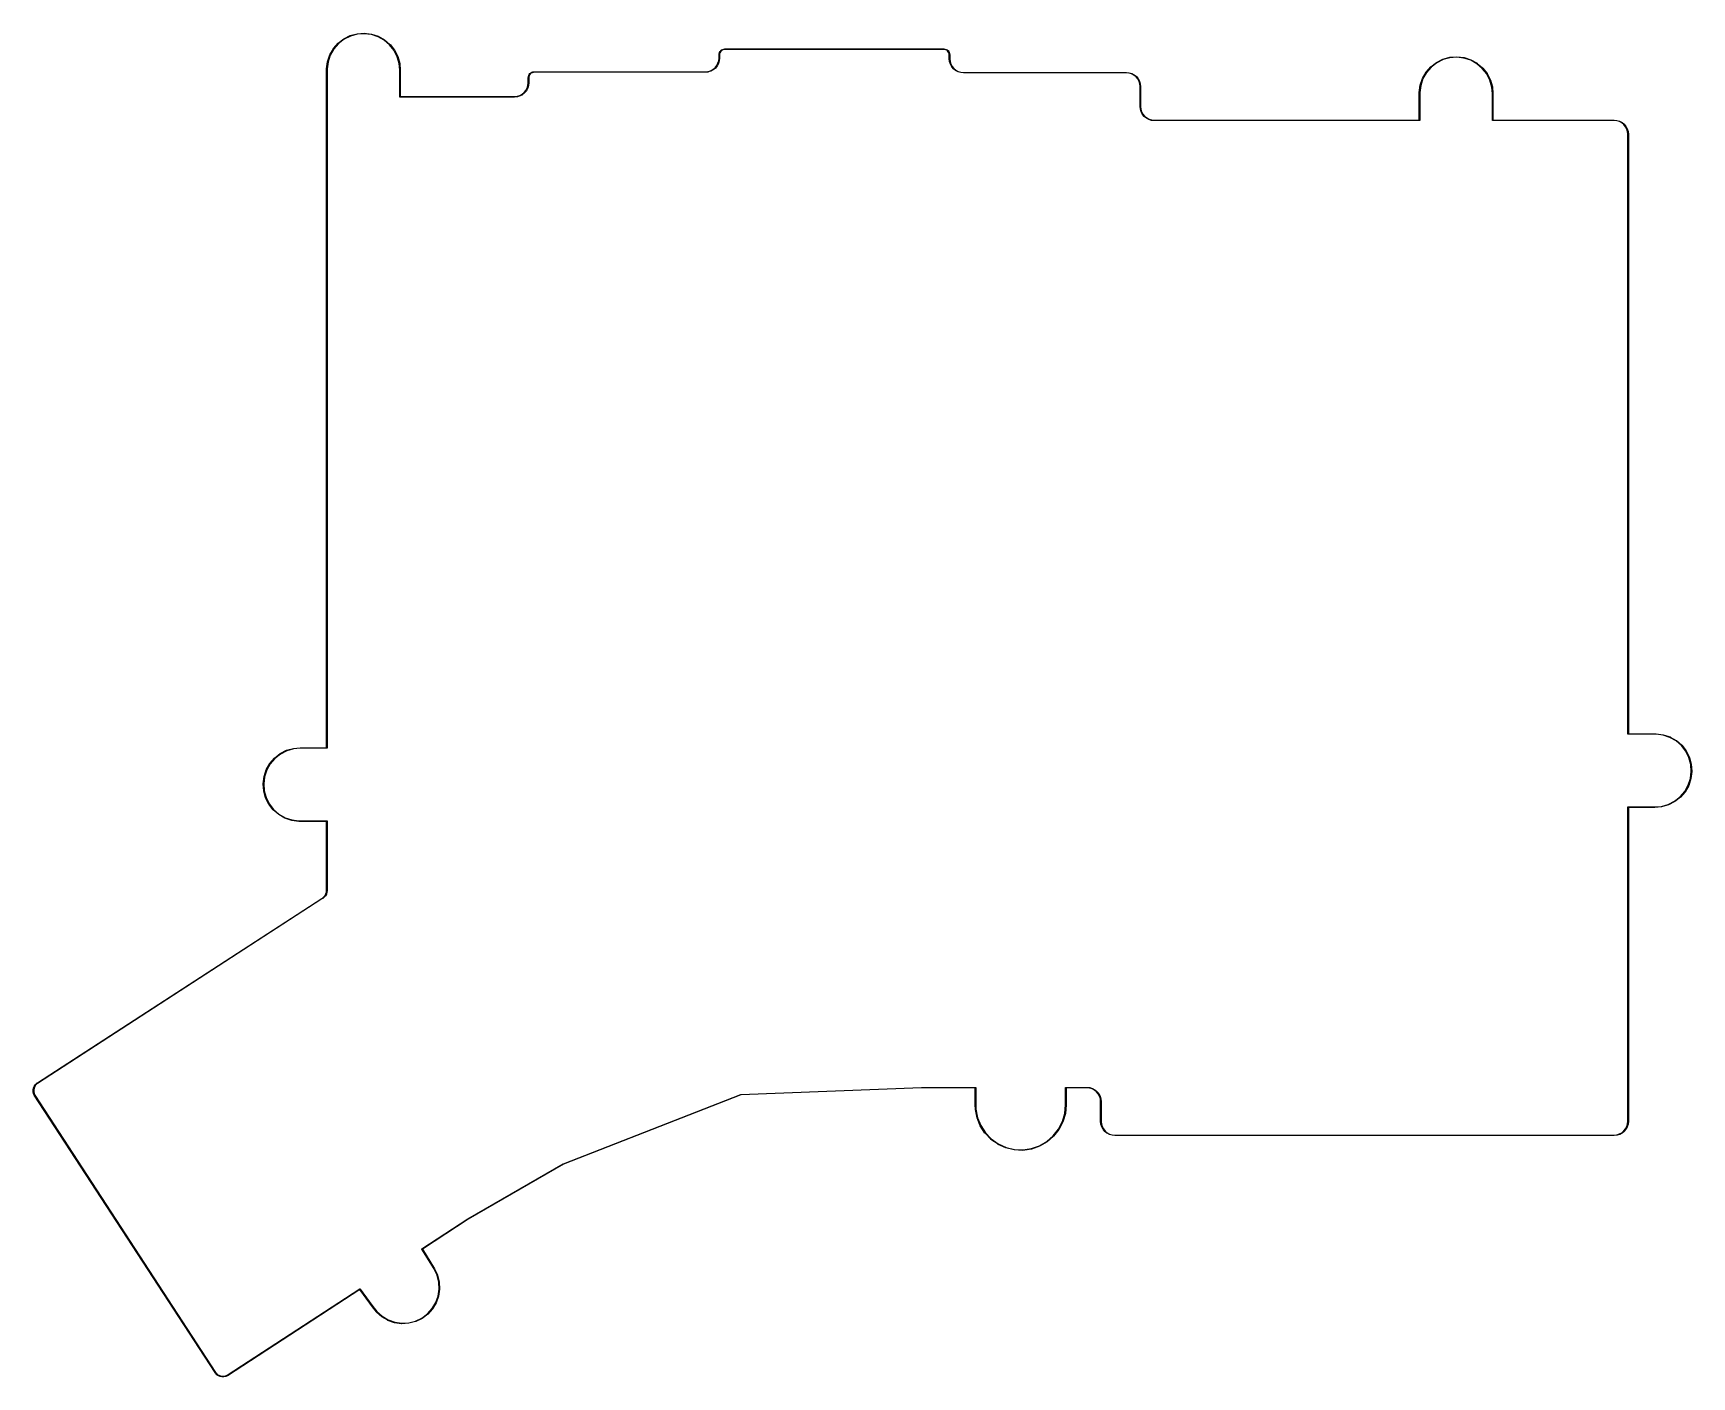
# Model space of a CAD drawing. Extents: x 83 to 248, y -185 to -51.
import ezdxf

# ---------------------------------------------------------------- set-up
doc = ezdxf.new("R2010")
doc.units = 0
doc.layers.add('BLACK', color=7, linetype='CONTINUOUS')

msp = doc.modelspace()

# ---------------------------------------------------------------- linework, layer by layer
at = {"layer": 'BLACK', "linetype": 'CONTINUOUS'}
for p, q in [((114.41, -51.4794), (115.097, -51.2896)), ((115.097, -51.2896), (115.097, -51.2895)), ((115.097, -51.2895), (115.097, -51.2895)), ((115.097, -51.2895), (115.098, -51.2895)), ((115.098, -51.2895), (115.1, -51.2891)), ((115.1, -51.2891), (115.102, -51.2887)), ((115.102, -51.2887), (115.813, -51.236)), ((115.814, -51.286), (115.108, -51.3384)), ((115.813, -51.236), (115.813, -51.236)), ((115.813, -51.236), (115.813, -51.236)), ((115.813, -51.236), (115.816, -51.236)), ((116.517, -51.3718), (115.814, -51.286)), ((115.816, -51.236), (115.818, -51.2361)), ((115.818, -51.2361), (116.526, -51.3224)), ((116.526, -51.3224), (116.526, -51.3225)), ((116.526, -51.3225), (116.528, -51.323)), ((116.528, -51.323), (116.53, -51.3235)), ((116.53, -51.3235), (117.208, -51.5456)), ((112.374, -53.4053), (112.728, -52.7864)), ((112.77, -52.8134), (112.419, -53.428)), ((112.728, -52.7861), (112.729, -52.7843)), ((112.728, -52.7864), (112.728, -52.7861)), ((112.728, -52.7864), (112.728, -52.7864)), ((112.728, -52.7864), (112.728, -52.7864)), ((112.729, -52.7843), (112.731, -52.7824)), ((112.731, -52.7824), (113.198, -52.2441)), ((113.234, -52.2787), (112.77, -52.8134)), ((113.198, -52.2438), (113.2, -52.2422)), ((113.198, -52.2441), (113.198, -52.2438)), ((113.2, -52.2422), (113.201, -52.2407)), ((113.201, -52.2407), (113.764, -51.8034)), ((113.793, -51.8444), (113.234, -52.2787)), ((113.764, -51.8034), (113.765, -51.8032)), ((113.765, -51.8032), (113.767, -51.802)), ((113.767, -51.802), (113.768, -51.8008)), ((113.768, -51.8008), (114.406, -51.4811)), ((114.426, -51.5269), (113.793, -51.8444)), ((114.406, -51.481), (114.408, -51.4802)), ((114.406, -51.4811), (114.406, -51.481)), ((114.408, -51.4802), (114.41, -51.4794)), ((115.108, -51.3384), (114.426, -51.5269)), ((117.19, -51.5924), (116.517, -51.3718)), ((117.807, -51.9395), (117.19, -51.5924)), ((117.208, -51.5456), (117.208, -51.5458)), ((117.208, -51.5458), (117.21, -51.5467)), ((117.21, -51.5467), (117.212, -51.5476)), ((117.212, -51.5476), (117.833, -51.8971)), ((118.345, -52.3998), (117.807, -51.9395)), ((117.833, -51.8971), (117.833, -51.8971)), ((117.833, -51.8971), (117.833, -51.8971)), ((117.833, -51.8971), (117.834, -51.8973)), ((117.834, -51.8973), (117.836, -51.8986)), ((117.836, -51.8986), (117.837, -51.8999)), ((117.837, -51.8999), (118.379, -52.3634)), ((118.783, -52.9558), (118.345, -52.3998)), ((118.379, -52.3634), (118.379, -52.3636)), ((118.379, -52.3636), (118.381, -52.3653)), ((118.381, -52.3653), (118.382, -52.3669)), ((118.382, -52.3669), (118.824, -52.9268)), ((119.105, -53.5864), (118.783, -52.9558)), ((118.824, -52.9268), (118.824, -52.9271)), ((118.824, -52.9271), (118.825, -52.929)), ((118.825, -52.929), (118.826, -52.9309)), ((118.826, -52.9309), (119.15, -53.5658)), ((151.333, -53.0714), (151.404, -52.985)), ((151.404, -52.9847), (151.405, -52.9832)), ((151.404, -52.985), (151.404, -52.9847)), ((151.404, -52.985), (151.404, -52.985)), ((151.404, -52.985), (151.404, -52.985)), ((151.405, -52.9832), (151.407, -52.9815)), ((151.407, -52.9815), (151.493, -52.9104)), ((151.523, -52.9505), (151.441, -53.0185)), ((151.493, -52.9102), (151.495, -52.909)), ((151.493, -52.9104), (151.493, -52.9102)), ((151.493, -52.9104), (151.493, -52.9104)), ((151.493, -52.9104), (151.493, -52.9104)), ((151.495, -52.909), (151.497, -52.9077)), ((151.497, -52.9077), (151.595, -52.8547)), ((151.617, -52.8998), (151.523, -52.9505)), ((151.595, -52.8545), (151.598, -52.8536)), ((151.595, -52.8547), (151.595, -52.8545)), ((151.595, -52.8547), (151.595, -52.8547)), ((151.595, -52.8547), (151.595, -52.8547)), ((151.598, -52.8536), (151.6, -52.8528)), ((151.6, -52.8528), (151.706, -52.8198)), ((151.719, -52.8683), (151.617, -52.8998)), ((151.706, -52.8198), (151.707, -52.8197)), ((151.707, -52.8197), (151.709, -52.8193)), ((151.709, -52.8193), (151.711, -52.8188)), ((151.711, -52.8188), (151.822, -52.8072)), ((151.826, -52.857), (151.719, -52.8683)), ((151.822, -52.8072), (151.822, -52.8071)), ((151.822, -52.8071), (151.823, -52.8071)), ((151.823, -52.8071), (151.824, -52.807)), ((151.824, -52.807), (151.827, -52.807)), ((151.829, -52.857), (151.826, -52.857)), ((151.827, -52.807), (151.827, -52.807)), ((151.827, -52.807), (173.674, -52.807)), ((173.671, -52.857), (151.829, -52.857)), ((173.779, -52.8675), (173.671, -52.857)), ((173.674, -52.807), (173.675, -52.8071)), ((173.675, -52.8071), (173.675, -52.8071)), ((173.675, -52.8071), (173.786, -52.818)), ((173.881, -52.8983), (173.779, -52.8675)), ((173.786, -52.818), (173.786, -52.818)), ((173.786, -52.818), (173.789, -52.8185)), ((173.789, -52.8185), (173.791, -52.819)), ((173.791, -52.819), (173.898, -52.8512)), ((173.975, -52.9484), (173.881, -52.8983)), ((173.898, -52.8512), (173.898, -52.8513)), ((173.898, -52.8513), (173.9, -52.8522)), ((173.9, -52.8522), (173.902, -52.853)), ((173.902, -52.853), (174, -52.9054)), ((174.057, -53.0158), (173.975, -52.9484)), ((174, -52.9054), (174.001, -52.9056)), ((174.001, -52.9056), (174.003, -52.9069)), ((174.003, -52.9069), (174.005, -52.9081)), ((174.005, -52.9081), (174.091, -52.9786)), ((174.091, -52.9786), (174.091, -52.9786)), ((174.091, -52.9786), (174.091, -52.9786)), ((174.091, -52.9786), (174.091, -52.9788)), ((174.091, -52.9788), (174.093, -52.9804)), ((174.093, -52.9804), (174.094, -52.982)), ((174.094, -52.982), (174.166, -53.068)), ((112.053, -54.7952), (112.144, -54.0903)), ((112.193, -54.0991), (112.102, -54.8021)), ((112.144, -54.09), (112.145, -54.0877)), ((112.144, -54.0903), (112.144, -54.09)), ((112.145, -54.0855), (112.372, -53.4097)), ((112.145, -54.0877), (112.145, -54.0855)), ((112.419, -53.428), (112.193, -54.0991)), ((112.372, -53.4094), (112.373, -53.4073)), ((112.372, -53.4097), (112.372, -53.4094)), ((112.373, -53.4073), (112.374, -53.4053)), ((119.298, -54.2675), (119.105, -53.5864)), ((119.15, -53.5658), (119.151, -53.5661)), ((119.151, -53.5661), (119.151, -53.5683)), ((119.151, -53.5683), (119.152, -53.5704)), ((119.152, -53.5704), (119.347, -54.2562)), ((119.356, -54.9257), (119.298, -54.2675)), ((119.347, -54.2562), (119.347, -54.2565)), ((119.347, -54.2565), (119.347, -54.2587)), ((119.347, -54.2587), (119.348, -54.2608)), ((119.348, -54.2608), (119.406, -54.9224)), ((150.833, -54.6877), (151.003, -54.4802)), ((151.043, -54.5099), (150.871, -54.7212)), ((151.003, -54.4802), (151.128, -54.2438)), ((151.044, -54.508), (151.043, -54.5099)), ((151.045, -54.5061), (151.044, -54.508)), ((151.046, -54.5058), (151.045, -54.5061)), ((151.174, -54.2651), (151.046, -54.5058)), ((151.128, -54.2438), (151.206, -53.9875)), ((151.175, -54.263), (151.174, -54.2651)), ((151.176, -54.2606), (151.175, -54.2609)), ((151.175, -54.2609), (151.175, -54.263)), ((151.254, -53.9996), (151.176, -54.2606)), ((151.206, -53.9875), (151.232, -53.7198)), ((151.232, -53.4011), (151.243, -53.2901)), ((151.232, -53.4023), (151.232, -53.4011)), ((151.232, -53.4011), (151.232, -53.4011)), ((151.232, -53.7198), (151.232, -53.4023)), ((151.243, -53.2897), (151.244, -53.2875)), ((151.243, -53.2901), (151.243, -53.2897)), ((151.244, -53.2853), (151.276, -53.1785)), ((151.244, -53.2875), (151.244, -53.2853)), ((151.255, -53.9974), (151.254, -53.9996)), ((151.282, -53.7234), (151.255, -53.9948)), ((151.255, -53.9948), (151.255, -53.9951)), ((151.255, -53.9951), (151.255, -53.9974)), ((151.276, -53.1782), (151.277, -53.176)), ((151.276, -53.1785), (151.276, -53.1782)), ((151.277, -53.176), (151.278, -53.174)), ((151.278, -53.174), (151.33, -53.0755)), ((151.293, -53.2974), (151.282, -53.4047)), ((151.282, -53.4047), (151.282, -53.7222)), ((151.282, -53.7222), (151.282, -53.7234)), ((151.282, -53.7234), (151.282, -53.7234)), ((151.323, -53.1953), (151.293, -53.2974)), ((151.373, -53.1011), (151.323, -53.1953)), ((151.33, -53.0755), (151.331, -53.0752)), ((151.331, -53.0752), (151.332, -53.0733)), ((151.332, -53.0733), (151.333, -53.0714)), ((151.441, -53.0185), (151.373, -53.1011)), ((174.125, -53.098), (174.057, -53.0158)), ((174.176, -53.1918), (174.125, -53.098)), ((174.166, -53.068), (174.166, -53.068)), ((174.166, -53.068), (174.166, -53.068)), ((174.166, -53.068), (174.166, -53.0683)), ((174.166, -53.0683), (174.167, -53.0702)), ((174.167, -53.0702), (174.168, -53.072)), ((174.168, -53.072), (174.221, -53.1701)), ((174.208, -53.2936), (174.176, -53.1918)), ((174.219, -53.4009), (174.208, -53.2936)), ((174.219, -53.4036), (174.219, -53.4009)), ((174.219, -53.7842), (174.219, -53.4036)), ((174.219, -53.7846), (174.219, -53.7842)), ((174.219, -53.7849), (174.219, -53.7846)), ((174.219, -53.7857), (174.219, -53.7849)), ((174.219, -53.7943), (174.219, -53.7857)), ((174.219, -53.7857), (174.219, -53.7857)), ((174.219, -53.7954), (174.219, -53.7943)), ((174.219, -53.7965), (174.219, -53.7954)), ((174.219, -53.7969), (174.219, -53.7965)), ((174.248, -54.068), (174.219, -53.7969)), ((174.221, -53.1701), (174.221, -53.1701)), ((174.221, -53.1701), (174.221, -53.1701)), ((174.221, -53.1701), (174.222, -53.1705)), ((174.222, -53.1705), (174.222, -53.1726)), ((174.222, -53.1726), (174.223, -53.1746)), ((174.223, -53.1746), (174.256, -53.2812)), ((174.248, -54.0702), (174.248, -54.068)), ((174.249, -54.0725), (174.248, -54.0702)), ((174.249, -54.0728), (174.249, -54.0725)), ((174.329, -54.3333), (174.249, -54.0728)), ((174.256, -53.2812), (174.256, -53.2815)), ((174.256, -53.2815), (174.257, -53.2838)), ((174.257, -53.2838), (174.257, -53.286)), ((174.257, -53.286), (174.269, -53.3969)), ((174.269, -53.3969), (174.269, -53.3972)), ((174.269, -53.3972), (174.269, -53.3983)), ((174.269, -53.3983), (174.269, -53.3994)), ((174.269, -53.3994), (174.269, -53.4022)), ((174.269, -53.4022), (174.269, -53.4023)), ((174.269, -53.4023), (174.269, -53.7844)), ((174.269, -53.7844), (174.269, -53.7929)), ((174.269, -53.7929), (174.297, -54.0604)), ((174.297, -54.0604), (174.376, -54.3161)), ((174.33, -54.3353), (174.329, -54.3333)), ((174.331, -54.3374), (174.33, -54.3353)), ((174.331, -54.3377), (174.331, -54.3374)), ((174.461, -54.5776), (174.331, -54.3377)), ((174.376, -54.3161), (174.504, -54.5516)), ((174.462, -54.5795), (174.461, -54.5776)), ((174.463, -54.5814), (174.462, -54.5795)), ((174.464, -54.5816), (174.463, -54.5814)), ((174.637, -54.7917), (174.464, -54.5816)), ((174.504, -54.5516), (174.674, -54.7579)), ((221.824, -55.1319), (222.291, -54.5936)), ((222.327, -54.6282), (221.863, -55.1629)), ((222.291, -54.5933), (222.293, -54.5917)), ((222.291, -54.5936), (222.291, -54.5933)), ((222.293, -54.5917), (222.294, -54.5902)), ((222.294, -54.5902), (222.857, -54.1529)), ((222.886, -54.1939), (222.327, -54.6282)), ((222.857, -54.1529), (222.858, -54.1527)), ((222.858, -54.1527), (222.86, -54.1515)), ((222.86, -54.1515), (222.861, -54.1503)), ((222.861, -54.1503), (223.499, -53.8306)), ((223.519, -53.8764), (222.886, -54.1939)), ((223.499, -53.8305), (223.501, -53.8297)), ((223.499, -53.8306), (223.499, -53.8305)), ((223.501, -53.8297), (223.503, -53.8289)), ((223.503, -53.8289), (224.19, -53.6391)), ((224.201, -53.6879), (223.519, -53.8764)), ((224.19, -53.6391), (224.19, -53.639)), ((224.19, -53.639), (224.19, -53.639)), ((224.19, -53.639), (224.191, -53.639)), ((224.191, -53.639), (224.193, -53.6386)), ((224.193, -53.6386), (224.195, -53.6382)), ((224.195, -53.6382), (224.906, -53.5855)), ((224.907, -53.6355), (224.201, -53.6879)), ((224.906, -53.5855), (224.909, -53.5855)), ((224.906, -53.5855), (224.906, -53.5855)), ((224.906, -53.5855), (224.906, -53.5855)), ((225.61, -53.7213), (224.907, -53.6355)), ((224.909, -53.5855), (224.911, -53.5856)), ((224.911, -53.5856), (225.619, -53.6719)), ((226.283, -53.9419), (225.61, -53.7213)), ((225.619, -53.6719), (225.619, -53.672)), ((225.619, -53.672), (225.621, -53.6725)), ((225.621, -53.6725), (225.623, -53.673)), ((225.623, -53.673), (226.301, -53.8951)), ((226.9, -54.289), (226.283, -53.9419)), ((226.301, -53.8951), (226.301, -53.8953)), ((226.301, -53.8953), (226.303, -53.8962)), ((226.303, -53.8962), (226.305, -53.8971)), ((226.305, -53.8971), (226.926, -54.2466)), ((227.438, -54.7493), (226.9, -54.289)), ((226.926, -54.2466), (226.926, -54.2466)), ((226.926, -54.2466), (226.926, -54.2466)), ((226.926, -54.2466), (226.927, -54.2468)), ((226.927, -54.2468), (226.929, -54.2481)), ((226.929, -54.2481), (226.93, -54.2494)), ((226.93, -54.2494), (227.472, -54.7129)), ((112.052, -54.7993), (112.053, -54.7956)), ((112.053, -57.5885), (112.052, -54.7993)), ((112.053, -54.7956), (112.053, -54.7952)), ((112.102, -54.8021), (112.102, -57.5957)), ((119.355, -57.5933), (119.356, -54.9257)), ((119.406, -54.9234), (119.405, -57.5695)), ((119.406, -54.9224), (119.406, -54.9225)), ((119.406, -54.9225), (119.406, -54.9234)), ((132.156, -56.464), (132.182, -56.1963)), ((132.182, -55.6871), (132.193, -55.5761)), ((132.182, -55.6883), (132.182, -55.6871)), ((132.182, -55.6871), (132.182, -55.6871)), ((132.182, -56.1963), (132.182, -55.6883)), ((132.193, -55.5757), (132.194, -55.5735)), ((132.193, -55.5761), (132.193, -55.5757)), ((132.194, -55.5713), (132.226, -55.4645)), ((132.194, -55.5735), (132.194, -55.5713)), ((132.232, -56.1999), (132.205, -56.4713)), ((132.226, -55.4642), (132.227, -55.462)), ((132.226, -55.4645), (132.226, -55.4642)), ((132.227, -55.462), (132.228, -55.46)), ((132.228, -55.46), (132.28, -55.3615)), ((132.243, -55.5834), (132.232, -55.6907)), ((132.232, -55.6907), (132.232, -56.1987)), ((132.232, -56.1987), (132.232, -56.1999)), ((132.232, -56.1999), (132.232, -56.1999)), ((132.273, -55.4813), (132.243, -55.5834)), ((132.323, -55.3871), (132.273, -55.4813)), ((132.28, -55.3615), (132.281, -55.3612)), ((132.281, -55.3612), (132.282, -55.3593)), ((132.282, -55.3593), (132.283, -55.3574)), ((132.283, -55.3574), (132.354, -55.271)), ((132.391, -55.3045), (132.323, -55.3871)), ((132.354, -55.2707), (132.355, -55.2692)), ((132.354, -55.271), (132.354, -55.2707)), ((132.354, -55.271), (132.354, -55.271)), ((132.354, -55.271), (132.354, -55.271)), ((132.355, -55.2692), (132.357, -55.2675)), ((132.357, -55.2675), (132.443, -55.1964)), ((132.473, -55.2365), (132.391, -55.3045)), ((132.443, -55.1962), (132.445, -55.195)), ((132.443, -55.1964), (132.443, -55.1962)), ((132.443, -55.1964), (132.443, -55.1964)), ((132.443, -55.1964), (132.443, -55.1964)), ((132.445, -55.195), (132.447, -55.1937)), ((132.447, -55.1937), (132.545, -55.1407)), ((132.567, -55.1858), (132.473, -55.2365)), ((132.545, -55.1405), (132.548, -55.1396)), ((132.545, -55.1407), (132.545, -55.1405)), ((132.545, -55.1407), (132.545, -55.1407)), ((132.545, -55.1407), (132.545, -55.1407)), ((132.548, -55.1396), (132.55, -55.1388)), ((132.55, -55.1388), (132.656, -55.1058)), ((132.669, -55.1543), (132.567, -55.1858)), ((132.656, -55.1058), (132.657, -55.1057)), ((132.657, -55.1057), (132.659, -55.1053)), ((132.659, -55.1053), (132.661, -55.1048)), ((132.661, -55.1048), (132.772, -55.0932)), ((132.776, -55.143), (132.669, -55.1543)), ((132.772, -55.0932), (132.772, -55.0931)), ((132.772, -55.0931), (132.773, -55.0931)), ((132.773, -55.0931), (132.774, -55.093)), ((132.774, -55.093), (132.777, -55.093)), ((132.779, -55.143), (132.776, -55.143)), ((132.777, -55.093), (132.777, -55.093)), ((132.777, -55.093), (149.86, -55.093)), ((149.861, -55.143), (132.779, -55.143)), ((149.86, -55.093), (149.868, -55.093)), ((149.87, -55.143), (149.861, -55.143)), ((149.861, -55.143), (149.861, -55.143)), ((149.868, -55.093), (150.136, -55.0649)), ((149.871, -55.1429), (149.87, -55.143)), ((149.872, -55.1429), (149.871, -55.1429)), ((150.144, -55.1143), (149.872, -55.1428)), ((149.872, -55.1428), (149.872, -55.1429)), ((150.136, -55.0649), (150.392, -54.9857)), ((150.146, -55.1139), (150.144, -55.1143)), ((150.148, -55.1135), (150.146, -55.1139)), ((150.409, -55.0327), (150.148, -55.1133)), ((150.148, -55.1133), (150.148, -55.1135)), ((150.392, -54.9857), (150.627, -54.8583)), ((150.411, -55.0319), (150.409, -55.0327)), ((150.413, -55.031), (150.411, -55.0319)), ((150.653, -54.9012), (150.413, -55.0308)), ((150.413, -55.0308), (150.413, -55.031)), ((150.627, -54.8583), (150.833, -54.6877)), ((150.655, -54.8999), (150.653, -54.9012)), ((150.657, -54.8986), (150.655, -54.8999)), ((150.867, -54.7246), (150.657, -54.8984)), ((150.657, -54.8984), (150.657, -54.8986)), ((150.869, -54.7231), (150.867, -54.7246)), ((150.87, -54.7214), (150.869, -54.7231)), ((150.871, -54.7212), (150.87, -54.7214)), ((174.639, -54.7933), (174.637, -54.7917)), ((174.641, -54.7949), (174.639, -54.7933)), ((174.641, -54.7951), (174.641, -54.7949)), ((174.852, -54.9675), (174.641, -54.7951)), ((174.674, -54.7579), (174.882, -54.9272)), ((174.854, -54.9687), (174.852, -54.9675)), ((174.856, -54.97), (174.854, -54.9687)), ((174.856, -54.9702), (174.856, -54.97)), ((175.097, -55.0982), (174.856, -54.9702)), ((174.882, -54.9272), (175.118, -55.0529)), ((175.099, -55.099), (175.097, -55.0982)), ((175.101, -55.0999), (175.099, -55.099)), ((175.101, -55.1), (175.101, -55.0999)), ((175.362, -55.1788), (175.101, -55.1)), ((175.118, -55.0529), (175.375, -55.1303)), ((175.365, -55.1793), (175.362, -55.1788)), ((175.367, -55.1797), (175.365, -55.1793)), ((175.367, -55.1798), (175.367, -55.1797)), ((175.639, -55.2064), (175.367, -55.1798)), ((175.375, -55.1303), (175.642, -55.1565)), ((175.64, -55.2065), (175.639, -55.2064)), ((175.639, -55.2064), (175.639, -55.2064)), ((191.896, -55.2065), (175.64, -55.2065)), ((175.642, -55.1565), (191.898, -55.1565)), ((192.163, -55.2327), (191.896, -55.2065)), ((191.898, -55.1565), (191.899, -55.1566)), ((191.899, -55.1566), (191.899, -55.1566)), ((191.899, -55.1566), (192.171, -55.1832)), ((192.42, -55.3101), (192.163, -55.2327)), ((192.171, -55.1832), (192.171, -55.1833)), ((192.171, -55.1833), (192.173, -55.1837)), ((192.173, -55.1837), (192.176, -55.1842)), ((192.176, -55.1842), (192.437, -55.263)), ((192.656, -55.4358), (192.42, -55.3101)), ((192.437, -55.263), (192.437, -55.2631)), ((192.437, -55.2631), (192.439, -55.264)), ((192.439, -55.264), (192.441, -55.2648)), ((192.441, -55.2648), (192.682, -55.3928)), ((192.864, -55.6051), (192.656, -55.4358)), ((192.682, -55.3928), (192.682, -55.393)), ((192.682, -55.393), (192.684, -55.3943)), ((192.684, -55.3943), (192.686, -55.3955)), ((192.686, -55.3955), (192.897, -55.5679)), ((193.034, -55.8114), (192.864, -55.6051)), ((192.897, -55.5679), (192.897, -55.5679)), ((192.897, -55.5679), (192.897, -55.5679)), ((192.897, -55.5679), (192.897, -55.5681)), ((192.897, -55.5681), (192.899, -55.5697)), ((192.899, -55.5697), (192.901, -55.5713)), ((192.901, -55.5713), (193.074, -55.7814)), ((193.162, -56.0469), (193.034, -55.8114)), ((193.074, -55.7814), (193.075, -55.7816)), ((193.075, -55.7816), (193.076, -55.7836)), ((193.076, -55.7836), (193.077, -55.7854)), ((193.077, -55.7854), (193.207, -56.0252)), ((193.241, -56.3026), (193.162, -56.0469)), ((193.207, -56.0252), (193.207, -56.0252)), ((193.207, -56.0252), (193.207, -56.0253)), ((193.207, -56.0253), (193.207, -56.0256)), ((193.207, -56.0256), (193.208, -56.0277)), ((193.208, -56.0277), (193.209, -56.0297)), ((193.209, -56.0297), (193.289, -56.2902)), ((193.269, -56.5701), (193.241, -56.3026)), ((193.289, -56.2902), (193.289, -56.2905)), ((193.289, -56.2905), (193.29, -56.2928)), ((193.29, -56.2928), (193.29, -56.295)), ((193.29, -56.295), (193.319, -56.5661)), ((221.238, -56.435), (221.465, -55.7592)), ((221.512, -55.7775), (221.286, -56.4486)), ((221.465, -55.7589), (221.466, -55.7568)), ((221.465, -55.7592), (221.465, -55.7589)), ((221.466, -55.7568), (221.467, -55.7548)), ((221.467, -55.7548), (221.821, -55.1359)), ((221.863, -55.1629), (221.512, -55.7775)), ((221.821, -55.1356), (221.822, -55.1338)), ((221.821, -55.1359), (221.821, -55.1356)), ((221.821, -55.1359), (221.821, -55.1359)), ((221.821, -55.1359), (221.821, -55.1359)), ((221.822, -55.1338), (221.824, -55.1319)), ((227.876, -55.3053), (227.438, -54.7493)), ((227.472, -54.7129), (227.472, -54.7131)), ((227.472, -54.7131), (227.474, -54.7148)), ((227.474, -54.7148), (227.475, -54.7164)), ((227.475, -54.7164), (227.917, -55.2763)), ((228.198, -55.9359), (227.876, -55.3053)), ((227.917, -55.2763), (227.917, -55.2766)), ((227.917, -55.2766), (227.918, -55.2785)), ((227.918, -55.2785), (227.919, -55.2804)), ((227.919, -55.2804), (228.243, -55.9153)), ((228.391, -56.617), (228.198, -55.9359)), ((228.243, -55.9153), (228.244, -55.9156)), ((228.244, -55.9156), (228.244, -55.9178)), ((228.244, -55.9178), (228.245, -55.9199)), ((228.245, -55.9199), (228.44, -56.6057)), ((112.052, -57.5896), (112.053, -57.5885)), ((112.052, -57.5933), (112.052, -57.5896)), ((112.053, -122.593), (112.052, -57.5933)), ((112.102, -57.5957), (112.102, -57.5994)), ((112.102, -57.5994), (112.102, -57.6005)), ((112.102, -57.6005), (112.102, -122.617)), ((119.355, -57.5945), (119.355, -57.5933)), ((119.355, -57.5994), (119.355, -57.5945)), ((119.357, -57.6041), (119.355, -57.5994)), ((119.358, -57.6072), (119.357, -57.6041)), ((119.359, -57.6084), (119.358, -57.6072)), ((119.359, -57.6085), (119.359, -57.6084)), ((119.362, -57.6117), (119.359, -57.6085)), ((119.359, -57.6085), (119.359, -57.6085)), ((119.362, -57.6121), (119.362, -57.6117)), ((119.362, -57.6123), (119.362, -57.6121)), ((119.366, -57.6154), (119.362, -57.6123)), ((119.37, -57.6175), (119.366, -57.6154)), ((119.37, -57.6177), (119.37, -57.6175)), ((119.374, -57.6187), (119.37, -57.6177)), ((119.37, -57.6177), (119.37, -57.6177)), ((119.37, -57.6177), (119.37, -57.6177)), ((119.375, -57.6191), (119.374, -57.6187)), ((119.379, -57.6195), (119.375, -57.6191)), ((119.375, -57.6191), (119.375, -57.6191)), ((119.375, -57.6191), (119.375, -57.6191)), ((119.38, -57.6196), (119.379, -57.6195)), ((119.379, -57.6195), (119.379, -57.6195)), ((119.381, -57.6195), (119.38, -57.6196)), ((130.811, -57.6195), (119.381, -57.6195)), ((119.405, -57.5695), (130.81, -57.5695)), ((130.81, -57.5695), (130.818, -57.5695)), ((130.82, -57.6195), (130.811, -57.6195)), ((130.811, -57.6195), (130.811, -57.6195)), ((130.818, -57.5695), (131.086, -57.5414)), ((130.821, -57.6194), (130.82, -57.6195)), ((130.822, -57.6194), (130.821, -57.6194)), ((131.094, -57.5908), (130.822, -57.6193)), ((130.822, -57.6193), (130.822, -57.6194)), ((131.086, -57.5414), (131.342, -57.4622)), ((131.096, -57.5904), (131.094, -57.5908)), ((131.098, -57.5899), (131.096, -57.5904)), ((131.359, -57.5092), (131.098, -57.5898)), ((131.098, -57.5898), (131.098, -57.5899)), ((131.342, -57.4622), (131.577, -57.3348)), ((131.361, -57.5084), (131.359, -57.5092)), ((131.363, -57.5075), (131.361, -57.5084)), ((131.603, -57.3777), (131.363, -57.5073)), ((131.363, -57.5073), (131.363, -57.5075)), ((131.577, -57.3348), (131.783, -57.1642)), ((131.605, -57.3764), (131.603, -57.3777)), ((131.607, -57.3751), (131.605, -57.3764)), ((131.817, -57.2011), (131.607, -57.3749)), ((131.607, -57.3749), (131.607, -57.3751)), ((131.783, -57.1642), (131.953, -56.9567)), ((131.819, -57.1996), (131.817, -57.2011)), ((131.82, -57.1979), (131.819, -57.1996)), ((131.821, -57.1977), (131.82, -57.1979)), ((131.993, -56.9864), (131.821, -57.1977)), ((131.953, -56.9567), (132.078, -56.7203)), ((131.994, -56.9845), (131.993, -56.9864)), ((131.995, -56.9826), (131.994, -56.9845)), ((131.996, -56.9823), (131.995, -56.9826)), ((132.124, -56.7416), (131.996, -56.9823)), ((132.078, -56.7203), (132.156, -56.464)), ((132.125, -56.7395), (132.124, -56.7416)), ((132.126, -56.7371), (132.125, -56.7374)), ((132.125, -56.7374), (132.125, -56.7395)), ((132.204, -56.4761), (132.126, -56.7371)), ((132.205, -56.4739), (132.204, -56.4761)), ((132.205, -56.4713), (132.205, -56.4716)), ((132.205, -56.4716), (132.205, -56.4739)), ((193.269, -56.5786), (193.269, -56.5701)), ((193.269, -58.5467), (193.269, -56.5786)), ((193.319, -56.5661), (193.319, -56.5665)), ((193.319, -56.5665), (193.319, -56.5676)), ((193.319, -56.5676), (193.319, -56.5687)), ((193.319, -56.5687), (193.319, -56.5772)), ((193.319, -56.5772), (193.319, -56.5773)), ((193.319, -56.5773), (193.319, -58.5469)), ((221.145, -57.1488), (221.146, -57.1451)), ((221.146, -59.919), (221.145, -57.1488)), ((221.146, -57.1447), (221.237, -56.4398)), ((221.146, -57.1451), (221.146, -57.1447)), ((221.286, -56.4486), (221.195, -57.1516)), ((221.195, -57.1516), (221.195, -59.9428)), ((221.237, -56.4395), (221.238, -56.4372)), ((221.237, -56.4398), (221.237, -56.4395)), ((221.238, -56.4372), (221.238, -56.435)), ((228.449, -57.2752), (228.391, -56.617)), ((228.44, -56.6057), (228.44, -56.606)), ((228.44, -56.606), (228.44, -56.6082)), ((228.44, -56.6082), (228.441, -56.6103)), ((228.441, -56.6103), (228.499, -57.2719)), ((228.448, -59.9428), (228.449, -57.2752)), ((228.499, -57.2729), (228.498, -59.919)), ((228.499, -57.2719), (228.499, -57.272)), ((228.499, -57.272), (228.499, -57.2729)), ((193.269, -58.5471), (193.269, -58.5467)), ((193.269, -58.5474), (193.269, -58.5471)), ((193.269, -58.5482), (193.269, -58.5474)), ((193.269, -58.5568), (193.269, -58.5482)), ((193.269, -58.5482), (193.269, -58.5482)), ((193.269, -58.5579), (193.269, -58.5568)), ((193.269, -58.559), (193.269, -58.5579)), ((193.269, -58.5594), (193.269, -58.559)), ((193.298, -58.8305), (193.269, -58.5594)), ((193.298, -58.8327), (193.298, -58.8305)), ((193.299, -58.835), (193.298, -58.8327)), ((193.299, -58.8353), (193.299, -58.835)), ((193.379, -59.0958), (193.299, -58.8353)), ((193.319, -58.5469), (193.319, -58.5554)), ((193.319, -58.5554), (193.347, -58.8229)), ((193.347, -58.8229), (193.426, -59.0786)), ((193.38, -59.0978), (193.379, -59.0958)), ((193.381, -59.0999), (193.38, -59.0978)), ((193.381, -59.1002), (193.381, -59.0999)), ((193.511, -59.3401), (193.381, -59.1002)), ((193.426, -59.0786), (193.554, -59.3141)), ((193.512, -59.342), (193.511, -59.3401)), ((193.513, -59.3439), (193.512, -59.342)), ((193.514, -59.3441), (193.513, -59.3439)), ((193.687, -59.5542), (193.514, -59.3441)), ((193.554, -59.3141), (193.724, -59.5204)), ((193.689, -59.5558), (193.687, -59.5542)), ((193.691, -59.5574), (193.689, -59.5558)), ((193.691, -59.5576), (193.691, -59.5574)), ((193.902, -59.73), (193.691, -59.5576)), ((193.724, -59.5204), (193.932, -59.6897)), ((193.904, -59.7312), (193.902, -59.73)), ((193.906, -59.7325), (193.904, -59.7312)), ((193.906, -59.7327), (193.906, -59.7325)), ((194.147, -59.8607), (193.906, -59.7327)), ((193.932, -59.6897), (194.168, -59.8154)), ((194.149, -59.8615), (194.147, -59.8607)), ((194.151, -59.8624), (194.149, -59.8615)), ((194.151, -59.8625), (194.151, -59.8624)), ((194.412, -59.9413), (194.151, -59.8625)), ((194.168, -59.8154), (194.425, -59.8928)), ((194.415, -59.9418), (194.412, -59.9413)), ((194.417, -59.9422), (194.415, -59.9418)), ((194.417, -59.9423), (194.417, -59.9422)), ((194.689, -59.9689), (194.417, -59.9423)), ((194.425, -59.8928), (194.692, -59.919)), ((194.69, -59.969), (194.689, -59.9689)), ((194.689, -59.9689), (194.689, -59.9689)), ((221.169, -59.969), (194.69, -59.969)), ((194.692, -59.919), (221.146, -59.919)), ((221.171, -59.9691), (221.169, -59.969)), ((221.173, -59.9688), (221.171, -59.9691)), ((221.175, -59.9686), (221.173, -59.9688)), ((221.18, -59.9672), (221.175, -59.9686)), ((221.184, -59.9649), (221.18, -59.9672)), ((221.188, -59.9618), (221.184, -59.9649)), ((221.191, -59.958), (221.188, -59.9618)), ((221.194, -59.9536), (221.191, -59.958)), ((221.195, -59.9489), (221.194, -59.9536)), ((221.195, -59.9428), (221.196, -59.944)), ((221.196, -59.944), (221.195, -59.9489)), ((228.448, -59.944), (228.448, -59.9428)), ((228.448, -59.9489), (228.448, -59.944)), ((228.45, -59.9536), (228.448, -59.9489)), ((228.451, -59.9567), (228.45, -59.9536)), ((228.452, -59.9579), (228.451, -59.9567)), ((228.452, -59.958), (228.452, -59.9579)), ((228.455, -59.9618), (228.452, -59.958)), ((228.452, -59.958), (228.452, -59.958)), ((228.459, -59.9649), (228.455, -59.9618)), ((228.463, -59.967), (228.459, -59.9649)), ((228.463, -59.9672), (228.463, -59.967)), ((228.467, -59.9682), (228.463, -59.9672)), ((228.463, -59.9672), (228.463, -59.9672)), ((228.463, -59.9672), (228.463, -59.9672)), ((228.468, -59.9686), (228.467, -59.9682)), ((228.472, -59.969), (228.468, -59.9686)), ((228.468, -59.9686), (228.468, -59.9686)), ((228.468, -59.9686), (228.468, -59.9686)), ((228.473, -59.9691), (228.472, -59.969)), ((228.472, -59.969), (228.472, -59.969)), ((228.474, -59.969), (228.473, -59.9691)), ((240.6, -59.969), (228.474, -59.969)), ((228.498, -59.919), (240.603, -59.919)), ((240.868, -59.9952), (240.6, -59.969)), ((240.603, -59.919), (240.604, -59.9191)), ((240.604, -59.9191), (240.604, -59.9191)), ((240.604, -59.9191), (240.875, -59.9457)), ((241.124, -60.0726), (240.868, -59.9952)), ((240.875, -59.9457), (240.876, -59.9458)), ((240.876, -59.9458), (240.878, -59.9462)), ((240.878, -59.9462), (240.88, -59.9467)), ((240.88, -59.9467), (241.141, -60.0255)), ((241.361, -60.1983), (241.124, -60.0726)), ((241.141, -60.0255), (241.141, -60.0256)), ((241.141, -60.0256), (241.144, -60.0265)), ((241.144, -60.0265), (241.146, -60.0273)), ((241.146, -60.0273), (241.386, -60.1553)), ((241.568, -60.3676), (241.361, -60.1983)), ((241.386, -60.1553), (241.387, -60.1555)), ((241.387, -60.1555), (241.388, -60.1568)), ((241.388, -60.1568), (241.39, -60.158)), ((241.39, -60.158), (241.602, -60.3304)), ((241.739, -60.5739), (241.568, -60.3676)), ((241.602, -60.3304), (241.602, -60.3304)), ((241.602, -60.3304), (241.602, -60.3304)), ((241.602, -60.3304), (241.602, -60.3306)), ((241.602, -60.3306), (241.604, -60.3322)), ((241.604, -60.3322), (241.605, -60.3338)), ((241.605, -60.3338), (241.779, -60.5439)), ((241.866, -60.8094), (241.739, -60.5739)), ((241.779, -60.5439), (241.779, -60.5441)), ((241.779, -60.5441), (241.78, -60.5461)), ((241.78, -60.5461), (241.782, -60.5479)), ((241.782, -60.5479), (241.911, -60.7877)), ((241.945, -61.0651), (241.866, -60.8094)), ((241.911, -60.7877), (241.911, -60.7877)), ((241.911, -60.7877), (241.911, -60.7878)), ((241.911, -60.7878), (241.911, -60.7881)), ((241.911, -60.7881), (241.912, -60.7902)), ((241.912, -60.7902), (241.913, -60.7922)), ((241.913, -60.7922), (241.994, -61.0527)), ((241.973, -61.3326), (241.945, -61.0651)), ((241.994, -61.0527), (241.994, -61.053)), ((241.994, -61.053), (241.994, -61.0553)), ((241.994, -61.0553), (241.995, -61.0575)), ((241.995, -61.0575), (242.023, -61.3286)), ((241.974, -61.3411), (241.973, -61.3326)), ((241.974, -121.22), (241.974, -61.3411)), ((241.974, -61.3411), (241.974, -61.3411)), ((242.023, -61.3286), (242.023, -61.329)), ((242.023, -61.329), (242.023, -61.3301)), ((242.023, -61.3301), (242.023, -61.3312)), ((242.023, -61.3312), (242.023, -61.3397)), ((242.023, -61.3397), (242.023, -61.3398)), ((242.023, -61.3398), (242.023, -121.197)), ((241.973, -121.221), (241.974, -121.22)), ((241.974, -121.226), (241.973, -121.221)), ((241.975, -121.231), (241.974, -121.226)), ((241.978, -121.235), (241.975, -121.231)), ((241.979, -121.237), (241.978, -121.235)), ((241.981, -121.239), (241.979, -121.237)), ((241.985, -121.242), (241.981, -121.239)), ((241.989, -121.245), (241.985, -121.242)), ((241.994, -121.246), (241.989, -121.245)), ((241.998, -121.247), (241.994, -121.246)), ((242, -121.246), (241.998, -121.247)), ((244.791, -121.246), (242, -121.246)), ((242.023, -121.197), (244.794, -121.197)), ((245.494, -121.337), (244.791, -121.246)), ((244.794, -121.197), (244.797, -121.197)), ((244.797, -121.197), (244.798, -121.197)), ((244.798, -121.197), (245.503, -121.288)), ((246.165, -121.563), (245.494, -121.337)), ((245.503, -121.288), (245.503, -121.288)), ((245.503, -121.288), (245.505, -121.289)), ((245.505, -121.289), (245.507, -121.289)), ((245.507, -121.289), (246.183, -121.516)), ((246.78, -121.914), (246.165, -121.563)), ((246.183, -121.516), (246.184, -121.516)), ((246.184, -121.516), (246.186, -121.517)), ((246.186, -121.517), (246.188, -121.518)), ((246.188, -121.518), (246.807, -121.872)), ((247.314, -122.378), (246.78, -121.914)), ((246.807, -121.872), (246.807, -121.872)), ((246.807, -121.872), (246.807, -121.872)), ((246.807, -121.872), (246.807, -121.872)), ((246.807, -121.872), (246.809, -121.873)), ((246.809, -121.873), (246.811, -121.875)), ((246.811, -121.875), (247.349, -122.342)), ((247.749, -122.937), (247.314, -122.378)), ((247.349, -122.342), (247.349, -122.342)), ((247.349, -122.342), (247.351, -122.344)), ((247.351, -122.344), (247.352, -122.345)), ((247.352, -122.345), (247.79, -122.908)), ((106.031, -124.786), (106.38, -124.165)), ((106.422, -124.192), (106.075, -124.809)), ((106.38, -124.165), (106.382, -124.163)), ((106.38, -124.165), (106.38, -124.165)), ((106.382, -124.163), (106.383, -124.161)), ((106.383, -124.161), (106.846, -123.619)), ((106.883, -123.654), (106.422, -124.192)), ((106.846, -123.619), (106.847, -123.619)), ((106.847, -123.619), (106.848, -123.618)), ((106.848, -123.618), (106.85, -123.616)), ((106.85, -123.616), (107.41, -123.175)), ((107.439, -123.216), (106.883, -123.654)), ((107.41, -123.175), (107.412, -123.173)), ((107.41, -123.175), (107.41, -123.175)), ((107.412, -123.173), (107.414, -123.172)), ((107.414, -123.172), (108.049, -122.848)), ((108.069, -122.894), (107.439, -123.216)), ((108.049, -122.848), (108.051, -122.847)), ((108.049, -122.848), (108.049, -122.848)), ((108.051, -122.847), (108.053, -122.846)), ((108.053, -122.846), (108.739, -122.652)), ((108.751, -122.7), (108.069, -122.894)), ((108.739, -122.652), (108.742, -122.651)), ((108.739, -122.652), (108.739, -122.652)), ((108.742, -122.651), (108.744, -122.651)), ((108.744, -122.651), (109.405, -122.593)), ((109.409, -122.643), (108.751, -122.7)), ((109.405, -122.593), (109.405, -122.593)), ((109.405, -122.593), (109.406, -122.593)), ((109.406, -122.593), (112.053, -122.593)), ((112.076, -122.643), (109.409, -122.643)), ((112.078, -122.644), (112.076, -122.643)), ((112.079, -122.643), (112.078, -122.644)), ((112.082, -122.643), (112.079, -122.643)), ((112.079, -122.643), (112.079, -122.643)), ((112.085, -122.642), (112.082, -122.643)), ((112.082, -122.643), (112.082, -122.643)), ((112.082, -122.643), (112.082, -122.643)), ((112.087, -122.642), (112.085, -122.642)), ((112.088, -122.641), (112.087, -122.642)), ((112.087, -122.642), (112.087, -122.642)), ((112.087, -122.642), (112.087, -122.642)), ((112.091, -122.639), (112.088, -122.641)), ((112.093, -122.638), (112.091, -122.639)), ((112.091, -122.639), (112.091, -122.639)), ((112.091, -122.639), (112.091, -122.639)), ((112.095, -122.636), (112.093, -122.638)), ((112.097, -122.634), (112.095, -122.636)), ((112.095, -122.636), (112.095, -122.636)), ((112.095, -122.636), (112.095, -122.636)), ((112.098, -122.632), (112.097, -122.634)), ((112.1, -122.63), (112.098, -122.632)), ((112.098, -122.632), (112.098, -122.632)), ((112.098, -122.632), (112.098, -122.632)), ((112.101, -122.628), (112.1, -122.63)), ((112.102, -122.623), (112.101, -122.628)), ((112.101, -122.628), (112.101, -122.628)), ((112.101, -122.628), (112.101, -122.628)), ((112.102, -122.617), (112.103, -122.619)), ((112.103, -122.619), (112.102, -122.62)), ((112.102, -122.62), (112.102, -122.62)), ((112.102, -122.62), (112.102, -122.623)), ((248.066, -123.57), (247.749, -122.937)), ((247.79, -122.908), (247.79, -122.909)), ((247.79, -122.909), (247.791, -122.911)), ((247.791, -122.911), (247.792, -122.912)), ((247.792, -122.912), (248.112, -123.55)), ((248.255, -124.252), (248.066, -123.57)), ((248.112, -123.55), (248.112, -123.55)), ((248.112, -123.55), (248.113, -123.552)), ((248.113, -123.552), (248.114, -123.554)), ((248.114, -123.554), (248.303, -124.241)), ((105.719, -126.181), (105.805, -125.473)), ((105.855, -125.481), (105.769, -126.184)), ((105.805, -125.473), (105.806, -125.47)), ((105.805, -125.473), (105.805, -125.473)), ((105.806, -125.468), (106.029, -124.791)), ((105.806, -125.47), (105.806, -125.468)), ((106.075, -124.809), (105.855, -125.481)), ((106.029, -124.79), (106.03, -124.788)), ((106.029, -124.791), (106.029, -124.79)), ((106.03, -124.788), (106.031, -124.786)), ((248.001, -126.334), (248.221, -125.661)), ((248.27, -125.674), (248.047, -126.352)), ((248.221, -125.661), (248.307, -124.958)), ((248.307, -124.958), (248.255, -124.252)), ((248.271, -125.67), (248.27, -125.672)), ((248.27, -125.672), (248.27, -125.674)), ((248.357, -124.962), (248.271, -125.67)), ((248.271, -125.67), (248.271, -125.67)), ((248.303, -124.241), (248.303, -124.241)), ((248.303, -124.241), (248.303, -124.241)), ((248.303, -124.241), (248.304, -124.242)), ((248.304, -124.242), (248.304, -124.244)), ((248.304, -124.244), (248.304, -124.246)), ((248.304, -124.246), (248.357, -124.957)), ((248.357, -124.957), (248.357, -124.957)), ((248.357, -124.957), (248.357, -124.96)), ((248.357, -124.96), (248.357, -124.962)), ((105.719, -126.183), (105.719, -126.181)), ((105.719, -126.185), (105.719, -126.183)), ((105.772, -126.896), (105.719, -126.185)), ((105.719, -126.185), (105.719, -126.185)), ((105.719, -126.185), (105.719, -126.185)), ((105.719, -126.185), (105.719, -126.185)), ((105.769, -126.184), (105.821, -126.89)), ((105.772, -126.899), (105.772, -126.896)), ((105.772, -126.901), (105.772, -126.899)), ((105.773, -126.901), (105.772, -126.901)), ((105.962, -127.588), (105.773, -126.901)), ((105.821, -126.89), (106.01, -127.573)), ((246.637, -127.927), (247.193, -127.489)), ((247.193, -127.489), (247.654, -126.951)), ((247.693, -126.981), (247.23, -127.523)), ((247.654, -126.951), (248.001, -126.334)), ((247.694, -126.98), (247.693, -126.981)), ((247.696, -126.978), (247.694, -126.98)), ((248.045, -126.356), (247.696, -126.977)), ((247.696, -126.977), (247.696, -126.978)), ((248.046, -126.354), (248.045, -126.356)), ((248.047, -126.352), (248.046, -126.354)), ((248.047, -126.352), (248.047, -126.352)), ((105.963, -127.59), (105.962, -127.588)), ((105.964, -127.593), (105.963, -127.59)), ((106.284, -128.23), (105.964, -127.593)), ((105.964, -127.593), (105.964, -127.593)), ((105.964, -127.593), (105.964, -127.593)), ((105.964, -127.593), (105.964, -127.593)), ((106.01, -127.573), (106.327, -128.205)), ((106.285, -128.232), (106.284, -128.23)), ((106.286, -128.234), (106.285, -128.232)), ((106.724, -128.797), (106.286, -128.234)), ((106.286, -128.234), (106.286, -128.234)), ((106.286, -128.234), (106.286, -128.234)), ((106.286, -128.234), (106.286, -128.234)), ((106.327, -128.205), (106.762, -128.764)), ((106.725, -128.799), (106.724, -128.797)), ((106.727, -128.8), (106.725, -128.799)), ((106.727, -128.801), (106.727, -128.8)), ((107.265, -129.268), (106.727, -128.801)), ((106.727, -128.801), (106.727, -128.801)), ((106.727, -128.801), (106.727, -128.801)), ((106.762, -128.764), (107.296, -129.229)), ((241.973, -128.524), (241.974, -128.522)), ((241.974, -128.525), (241.973, -128.524)), ((241.974, -128.519), (241.975, -128.517)), ((241.974, -128.522), (241.974, -128.519)), ((241.974, -128.519), (241.974, -128.519)), ((241.974, -128.519), (241.974, -128.519)), ((241.974, -159.892), (241.974, -128.525)), ((241.975, -128.514), (241.976, -128.513)), ((241.975, -128.517), (241.975, -128.514)), ((241.975, -128.514), (241.975, -128.514)), ((241.975, -128.514), (241.975, -128.514)), ((241.976, -128.513), (241.978, -128.51)), ((241.978, -128.51), (241.979, -128.509)), ((241.978, -128.51), (241.978, -128.51)), ((241.978, -128.51), (241.978, -128.51)), ((241.979, -128.509), (241.981, -128.506)), ((241.981, -128.506), (241.985, -128.503)), ((241.985, -128.503), (241.986, -128.502)), ((241.985, -128.503), (241.985, -128.503)), ((241.985, -128.503), (241.985, -128.503)), ((241.986, -128.502), (241.989, -128.501)), ((241.989, -128.501), (241.994, -128.499)), ((241.989, -128.501), (241.989, -128.501)), ((241.989, -128.501), (241.989, -128.501)), ((241.989, -128.501), (241.989, -128.501)), ((241.994, -128.499), (241.998, -128.499)), ((241.998, -128.499), (242, -128.499)), ((242, -128.499), (244.667, -128.5)), ((244.67, -128.55), (242.023, -128.549)), ((242.023, -128.549), (242.023, -159.894)), ((244.667, -128.5), (245.325, -128.442)), ((244.671, -128.55), (244.67, -128.55)), ((245.332, -128.492), (244.671, -128.55)), ((244.671, -128.55), (244.671, -128.55)), ((245.325, -128.442), (246.007, -128.249)), ((245.334, -128.491), (245.332, -128.492)), ((245.337, -128.491), (245.334, -128.491)), ((246.023, -128.296), (245.337, -128.491)), ((245.337, -128.491), (245.337, -128.491)), ((246.007, -128.249), (246.637, -127.927)), ((246.025, -128.295), (246.023, -128.296)), ((246.027, -128.295), (246.025, -128.295)), ((246.662, -127.97), (246.027, -128.294)), ((246.027, -128.294), (246.027, -128.294)), ((246.027, -128.294), (246.027, -128.294)), ((246.027, -128.294), (246.027, -128.295)), ((246.664, -127.969), (246.662, -127.97)), ((246.666, -127.968), (246.664, -127.969)), ((247.226, -127.526), (246.666, -127.968)), ((246.666, -127.968), (246.666, -127.968)), ((247.228, -127.525), (247.226, -127.526)), ((247.229, -127.523), (247.228, -127.525)), ((247.23, -127.523), (247.229, -127.523)), ((107.267, -129.269), (107.265, -129.268)), ((107.269, -129.271), (107.267, -129.269)), ((107.888, -129.625), (107.269, -129.271)), ((107.269, -129.271), (107.269, -129.271)), ((107.269, -129.271), (107.269, -129.271)), ((107.269, -129.271), (107.269, -129.271)), ((107.296, -129.229), (107.911, -129.58)), ((107.89, -129.625), (107.888, -129.625)), ((107.892, -129.626), (107.89, -129.625)), ((107.893, -129.627), (107.892, -129.626)), ((108.569, -129.853), (107.893, -129.627)), ((107.911, -129.58), (108.582, -129.805)), ((108.571, -129.854), (108.569, -129.853)), ((108.573, -129.854), (108.571, -129.854)), ((108.573, -129.855), (108.573, -129.854)), ((109.278, -129.946), (108.573, -129.855)), ((108.573, -129.855), (108.573, -129.855)), ((108.582, -129.805), (109.285, -129.896)), ((109.279, -129.946), (109.278, -129.946)), ((109.282, -129.946), (109.279, -129.946)), ((112.052, -129.946), (109.282, -129.946)), ((109.285, -129.896), (112.076, -129.896)), ((112.053, -136.828), (112.052, -129.946)), ((112.076, -129.896), (112.078, -129.896)), ((112.078, -129.896), (112.079, -129.896)), ((112.079, -129.896), (112.079, -129.896)), ((112.079, -129.896), (112.082, -129.896)), ((112.082, -129.896), (112.087, -129.898)), ((112.087, -129.898), (112.091, -129.9)), ((112.091, -129.9), (112.095, -129.903)), ((112.095, -129.903), (112.098, -129.907)), ((112.098, -129.907), (112.101, -129.911)), ((112.101, -129.911), (112.102, -129.916)), ((112.102, -129.916), (112.103, -129.921)), ((112.103, -129.921), (112.102, -129.922)), ((112.102, -129.922), (112.102, -136.831)), ((111.783, -137.483), (111.897, -137.343)), ((111.938, -137.372), (111.82, -137.516)), ((111.897, -137.343), (111.982, -137.183)), ((111.939, -137.37), (111.938, -137.372)), ((111.94, -137.368), (111.939, -137.37)), ((112.028, -137.204), (111.94, -137.368)), ((111.94, -137.368), (111.94, -137.368)), ((111.982, -137.183), (112.035, -137.009)), ((112.029, -137.202), (112.028, -137.204)), ((112.03, -137.2), (112.029, -137.2)), ((112.029, -137.2), (112.029, -137.202)), ((112.083, -137.022), (112.03, -137.2)), ((112.035, -137.009), (112.053, -136.828)), ((112.084, -137.019), (112.083, -137.022)), ((112.102, -136.832), (112.084, -137.017)), ((112.084, -137.017), (112.084, -137.017)), ((112.084, -137.017), (112.084, -137.019)), ((112.102, -136.831), (112.102, -136.832)), ((112.102, -136.832), (112.102, -136.832)), ((83.1704, -156.063), (111.564, -137.646)), ((111.59, -137.689), (83.1993, -156.104)), ((111.564, -137.646), (111.643, -137.599)), ((111.564, -137.646), (111.564, -137.646)), ((111.671, -137.64), (111.59, -137.689)), ((111.643, -137.599), (111.783, -137.483)), ((111.672, -137.639), (111.671, -137.64)), ((111.673, -137.638), (111.672, -137.639)), ((111.674, -137.638), (111.673, -137.638)), ((111.817, -137.52), (111.674, -137.638)), ((111.818, -137.518), (111.817, -137.52)), ((111.82, -137.517), (111.818, -137.518)), ((111.82, -137.516), (111.82, -137.517)), ((82.7545, -156.938), (82.7546, -156.759)), ((82.7547, -156.941), (82.7545, -156.938)), ((82.7546, -156.758), (82.7548, -156.756)), ((82.7546, -156.759), (82.7546, -156.758)), ((82.7549, -156.943), (82.7547, -156.941)), ((82.7548, -156.756), (82.7551, -156.754)), ((82.755, -156.943), (82.7549, -156.943)), ((82.7898, -157.119), (82.755, -156.943)), ((82.7551, -156.754), (82.79, -156.578)), ((82.7905, -157.122), (82.7898, -157.119)), ((82.79, -156.578), (82.7901, -156.577)), ((82.7901, -156.577), (82.7908, -156.575)), ((82.7911, -157.124), (82.7905, -157.122)), ((82.7908, -156.575), (82.7914, -156.573)), ((82.7912, -157.124), (82.7911, -157.124)), ((82.8591, -157.289), (82.7912, -157.124)), ((82.7914, -156.573), (82.8599, -156.407)), ((82.8046, -156.761), (82.8045, -156.936)), ((82.8045, -156.936), (82.8384, -157.107)), ((82.8386, -156.59), (82.8046, -156.761)), ((82.8384, -157.107), (82.905, -157.269)), ((82.9052, -156.428), (82.8386, -156.59)), ((82.8594, -157.29), (82.8591, -157.289)), ((82.8611, -157.293), (82.8594, -157.29)), ((82.8599, -156.407), (82.8601, -156.407)), ((82.8601, -156.407), (82.8612, -156.405)), ((100.916, -184.993), (82.8611, -157.293)), ((82.8612, -156.405), (82.8622, -156.403)), ((82.8622, -156.403), (82.9617, -156.253)), ((82.905, -157.269), (100.956, -184.964)), ((83.002, -156.283), (82.9052, -156.428)), ((82.9617, -156.253), (82.9619, -156.253)), ((82.9619, -156.253), (82.9633, -156.251)), ((82.9633, -156.251), (82.9648, -156.249)), ((82.9648, -156.249), (83.0914, -156.122)), ((83.1255, -156.158), (83.002, -156.283)), ((83.0914, -156.122), (83.0916, -156.122)), ((83.0916, -156.122), (83.0929, -156.121)), ((83.0929, -156.121), (83.0942, -156.119)), ((83.0942, -156.119), (83.1698, -156.063)), ((83.1993, -156.104), (83.1255, -156.158)), ((83.1698, -156.063), (83.1704, -156.063)), ((135.692, -164.124), (153.405, -157.203)), ((153.421, -157.251), (135.71, -164.17)), ((153.405, -157.203), (153.405, -157.203)), ((153.405, -157.203), (153.407, -157.203)), ((153.407, -157.203), (153.408, -157.202)), ((153.408, -157.202), (153.409, -157.202)), ((153.409, -157.202), (153.41, -157.202)), ((153.41, -157.202), (153.411, -157.201)), ((153.411, -157.201), (153.412, -157.201)), ((153.412, -157.201), (153.413, -157.201)), ((153.413, -157.201), (153.414, -157.201)), ((153.414, -157.201), (153.415, -157.201)), ((153.415, -157.201), (153.417, -157.201)), ((153.417, -157.201), (171.448, -156.503)), ((153.417, -157.201), (153.417, -157.201)), ((171.451, -156.552), (153.421, -157.251)), ((171.448, -156.503), (171.449, -156.502)), ((171.449, -156.502), (171.45, -156.502)), ((171.45, -156.502), (171.45, -156.502)), ((171.45, -156.502), (171.451, -156.502)), ((171.451, -156.502), (176.834, -156.502)), ((176.81, -156.552), (171.451, -156.552)), ((176.81, -158.258), (176.81, -156.552)), ((176.834, -156.502), (176.835, -156.502)), ((176.835, -156.502), (176.836, -156.502)), ((176.836, -156.502), (176.84, -156.503)), ((176.84, -156.503), (176.844, -156.504)), ((176.844, -156.504), (176.849, -156.507)), ((176.849, -156.507), (176.853, -156.51)), ((176.853, -156.51), (176.856, -156.514)), ((176.856, -156.514), (176.858, -156.518)), ((176.858, -156.518), (176.859, -156.523)), ((176.859, -156.523), (176.86, -156.528)), ((176.86, -156.528), (176.86, -156.529)), ((176.86, -156.529), (176.86, -158.256)), ((185.84, -156.528), (185.841, -156.523)), ((185.84, -156.529), (185.84, -156.528)), ((185.84, -158.256), (185.84, -156.529)), ((185.841, -156.523), (185.842, -156.518)), ((185.842, -156.518), (185.844, -156.514)), ((185.844, -156.514), (185.847, -156.51)), ((185.847, -156.51), (185.851, -156.507)), ((185.851, -156.507), (185.856, -156.504)), ((185.856, -156.504), (185.86, -156.503)), ((185.86, -156.503), (185.864, -156.502)), ((185.864, -156.502), (185.864, -156.502)), ((185.864, -156.502), (185.865, -156.502)), ((185.865, -156.502), (185.866, -156.502)), ((185.866, -156.502), (187.961, -156.502)), ((187.959, -156.552), (185.89, -156.552)), ((185.89, -156.552), (185.89, -158.258)), ((188.226, -156.579), (187.959, -156.552)), ((187.961, -156.502), (187.962, -156.503)), ((187.962, -156.503), (187.962, -156.503)), ((187.962, -156.503), (188.234, -156.529)), ((188.483, -156.656), (188.226, -156.579)), ((188.234, -156.529), (188.234, -156.529)), ((188.234, -156.529), (188.236, -156.53)), ((188.236, -156.53), (188.239, -156.53)), ((188.239, -156.53), (188.5, -156.609)), ((188.719, -156.782), (188.483, -156.656)), ((188.5, -156.609), (188.5, -156.609)), ((188.5, -156.609), (188.502, -156.61)), ((188.502, -156.61), (188.504, -156.611)), ((188.504, -156.611), (188.745, -156.739)), ((188.927, -156.951), (188.719, -156.782)), ((188.745, -156.739), (188.745, -156.739)), ((188.745, -156.739), (188.747, -156.74)), ((188.747, -156.74), (188.749, -156.742)), ((188.749, -156.742), (188.96, -156.914)), ((189.097, -157.157), (188.927, -156.951)), ((188.96, -156.914), (188.96, -156.914)), ((188.96, -156.914), (188.96, -156.914)), ((188.96, -156.914), (188.96, -156.914)), ((188.96, -156.914), (188.962, -156.916)), ((188.962, -156.916), (188.964, -156.917)), ((188.964, -156.917), (189.137, -157.127)), ((189.225, -157.393), (189.097, -157.157)), ((189.137, -157.127), (189.138, -157.128)), ((189.138, -157.128), (189.139, -157.13)), ((189.139, -157.13), (189.14, -157.131)), ((189.14, -157.131), (189.27, -157.371)), ((176.81, -158.259), (176.81, -158.258)), ((176.831, -158.699), (176.81, -158.259)), ((176.831, -158.7), (176.831, -158.699)), ((176.831, -158.699), (176.831, -158.699)), ((176.832, -158.702), (176.831, -158.7)), ((176.996, -159.544), (176.832, -158.702)), ((176.86, -158.256), (176.881, -158.695)), ((176.881, -158.695), (177.045, -159.532)), ((185.759, -159.106), (185.84, -158.256)), ((185.89, -158.259), (185.809, -159.113)), ((185.89, -158.258), (185.89, -158.259)), ((185.89, -158.259), (185.89, -158.259)), ((189.304, -157.649), (189.225, -157.393)), ((189.27, -157.371), (189.27, -157.371)), ((189.27, -157.371), (189.27, -157.371)), ((189.27, -157.371), (189.27, -157.372)), ((189.27, -157.372), (189.271, -157.374)), ((189.271, -157.374), (189.272, -157.376)), ((189.272, -157.376), (189.352, -157.636)), ((189.332, -157.916), (189.304, -157.649)), ((189.332, -157.925), (189.332, -157.916)), ((189.332, -159.894), (189.332, -157.925)), ((189.332, -157.925), (189.332, -157.925)), ((189.352, -157.636), (189.352, -157.637)), ((189.352, -157.637), (189.353, -157.639)), ((189.353, -157.639), (189.353, -157.641)), ((189.353, -157.641), (189.382, -157.912)), ((189.382, -157.912), (189.382, -157.912)), ((189.382, -157.912), (189.382, -157.914)), ((189.382, -157.914), (189.382, -157.915)), ((189.382, -157.915), (189.382, -157.923)), ((189.382, -157.923), (189.382, -157.923)), ((189.382, -157.923), (189.382, -159.893)), ((176.997, -159.545), (176.996, -159.544)), ((176.997, -159.546), (176.997, -159.545)), ((176.998, -159.549), (176.997, -159.546)), ((177.318, -160.344), (176.998, -159.549)), ((177.045, -159.532), (177.364, -160.323)), ((177.319, -160.345), (177.318, -160.344)), ((177.319, -160.346), (177.319, -160.345)), ((177.32, -160.348), (177.319, -160.346)), ((177.786, -161.069), (177.32, -160.348)), ((177.364, -160.323), (177.826, -161.04)), ((185.128, -160.683), (185.519, -159.924)), ((185.565, -159.945), (185.172, -160.708)), ((185.519, -159.924), (185.759, -159.106)), ((185.566, -159.941), (185.565, -159.943)), ((185.565, -159.943), (185.565, -159.944)), ((185.565, -159.944), (185.565, -159.945)), ((185.808, -159.118), (185.566, -159.941)), ((185.809, -159.113), (185.808, -159.116)), ((185.808, -159.116), (185.808, -159.117)), ((185.808, -159.117), (185.808, -159.118)), ((189.332, -159.903), (189.332, -159.894)), ((189.332, -159.894), (189.332, -159.894)), ((189.332, -159.904), (189.332, -159.903)), ((189.332, -159.905), (189.332, -159.904)), ((189.361, -160.177), (189.332, -159.905)), ((189.332, -159.905), (189.332, -159.905)), ((189.361, -160.179), (189.361, -160.177)), ((189.362, -160.181), (189.361, -160.179)), ((189.442, -160.442), (189.362, -160.181)), ((189.362, -160.181), (189.362, -160.181)), ((189.382, -159.893), (189.382, -159.901)), ((189.382, -159.901), (189.41, -160.169)), ((189.41, -160.169), (189.489, -160.425)), ((189.443, -160.444), (189.442, -160.442)), ((189.444, -160.446), (189.443, -160.444)), ((189.574, -160.686), (189.444, -160.446)), ((189.444, -160.446), (189.444, -160.446)), ((189.489, -160.425), (189.617, -160.66)), ((241.744, -160.652), (241.87, -160.416)), ((241.915, -160.437), (241.787, -160.678)), ((241.87, -160.416), (241.947, -160.159)), ((241.916, -160.435), (241.915, -160.437)), ((241.917, -160.433), (241.916, -160.435)), ((241.996, -160.172), (241.917, -160.433)), ((241.917, -160.433), (241.917, -160.433)), ((241.947, -160.159), (241.974, -159.892)), ((241.997, -160.167), (241.996, -160.169)), ((241.996, -160.169), (241.996, -160.172)), ((242.023, -159.895), (241.997, -160.167)), ((241.997, -160.167), (241.997, -160.167)), ((242.023, -159.894), (242.023, -159.895)), ((242.023, -159.895), (242.023, -159.895)), ((177.786, -161.07), (177.786, -161.069)), ((177.787, -161.071), (177.786, -161.07)), ((177.789, -161.073), (177.787, -161.071)), ((178.382, -161.692), (177.789, -161.073)), ((177.826, -161.04), (178.416, -161.656)), ((178.383, -161.693), (178.382, -161.692)), ((178.383, -161.694), (178.383, -161.693)), ((178.385, -161.695), (178.383, -161.694)), ((179.085, -162.192), (178.385, -161.695)), ((178.416, -161.656), (179.112, -162.149)), ((179.086, -162.192), (179.085, -162.192)), ((179.087, -162.193), (179.086, -162.192)), ((179.089, -162.194), (179.087, -162.193)), ((179.87, -162.549), (179.089, -162.194)), ((179.089, -162.194), (179.089, -162.194)), ((179.089, -162.194), (179.089, -162.194)), ((179.112, -162.149), (179.888, -162.502)), ((183.219, -162.34), (183.957, -161.912)), ((183.984, -161.955), (183.242, -162.384)), ((183.957, -161.912), (184.602, -161.353)), ((183.985, -161.954), (183.984, -161.955)), ((183.986, -161.953), (183.985, -161.954)), ((183.988, -161.952), (183.986, -161.953)), ((184.636, -161.39), (183.988, -161.952)), ((184.602, -161.353), (185.128, -160.683)), ((184.637, -161.389), (184.636, -161.39)), ((184.638, -161.388), (184.637, -161.389)), ((184.639, -161.386), (184.638, -161.388)), ((185.169, -160.712), (184.639, -161.386)), ((185.17, -160.711), (185.169, -160.712)), ((185.171, -160.71), (185.17, -160.711)), ((185.172, -160.708), (185.171, -160.71)), ((189.575, -160.688), (189.574, -160.686)), ((189.576, -160.69), (189.575, -160.688)), ((189.577, -160.69), (189.576, -160.69)), ((189.75, -160.9), (189.577, -160.69)), ((189.617, -160.66), (189.787, -160.866)), ((189.752, -160.902), (189.75, -160.9)), ((189.754, -160.903), (189.752, -160.902)), ((189.754, -160.904), (189.754, -160.903)), ((189.965, -161.076), (189.754, -160.904)), ((189.787, -160.866), (189.995, -161.036)), ((189.967, -161.077), (189.965, -161.076)), ((189.969, -161.078), (189.967, -161.077)), ((189.969, -161.079), (189.969, -161.078)), ((190.21, -161.207), (189.969, -161.079)), ((189.995, -161.036), (190.231, -161.161)), ((190.212, -161.208), (190.21, -161.207)), ((190.214, -161.208), (190.212, -161.208)), ((190.214, -161.209), (190.214, -161.208)), ((190.475, -161.287), (190.214, -161.209)), ((190.231, -161.161), (190.488, -161.239)), ((190.478, -161.288), (190.475, -161.287)), ((190.48, -161.288), (190.478, -161.288)), ((190.752, -161.315), (190.48, -161.288)), ((190.48, -161.288), (190.48, -161.288)), ((190.488, -161.239), (190.755, -161.265)), ((190.753, -161.315), (190.752, -161.315)), ((190.752, -161.315), (190.752, -161.315)), ((240.603, -161.315), (190.753, -161.315)), ((190.755, -161.265), (240.601, -161.265)), ((240.601, -161.265), (240.61, -161.265)), ((240.611, -161.315), (240.603, -161.315)), ((240.603, -161.315), (240.603, -161.315)), ((240.61, -161.265), (240.877, -161.237)), ((240.612, -161.315), (240.611, -161.315)), ((240.614, -161.315), (240.612, -161.315)), ((240.885, -161.286), (240.614, -161.315)), ((240.614, -161.315), (240.614, -161.315)), ((240.877, -161.237), (241.133, -161.158)), ((240.887, -161.286), (240.885, -161.286)), ((240.889, -161.285), (240.887, -161.286)), ((240.89, -161.285), (240.889, -161.285)), ((241.15, -161.205), (240.89, -161.285)), ((241.133, -161.158), (241.369, -161.03)), ((241.152, -161.204), (241.15, -161.205)), ((241.154, -161.203), (241.152, -161.204)), ((241.155, -161.203), (241.154, -161.203)), ((241.395, -161.073), (241.155, -161.203)), ((241.369, -161.03), (241.575, -160.86)), ((241.396, -161.072), (241.395, -161.073)), ((241.398, -161.071), (241.396, -161.072)), ((241.399, -161.07), (241.398, -161.071)), ((241.609, -160.897), (241.399, -161.07)), ((241.575, -160.86), (241.744, -160.652)), ((241.61, -160.895), (241.609, -160.897)), ((241.612, -160.893), (241.61, -160.895)), ((241.784, -160.682), (241.612, -160.893)), ((241.612, -160.893), (241.612, -160.893)), ((241.786, -160.68), (241.784, -160.682)), ((241.787, -160.678), (241.786, -160.68)), ((241.787, -160.678), (241.787, -160.678)), ((179.871, -162.549), (179.87, -162.549)), ((179.872, -162.55), (179.871, -162.549)), ((179.874, -162.55), (179.872, -162.55)), ((180.708, -162.751), (179.874, -162.55)), ((179.888, -162.502), (180.717, -162.702)), ((180.709, -162.752), (180.708, -162.751)), ((180.71, -162.752), (180.709, -162.752)), ((180.713, -162.752), (180.71, -162.752)), ((181.569, -162.792), (180.713, -162.752)), ((180.717, -162.702), (181.569, -162.742)), ((181.569, -162.742), (182.413, -162.619)), ((181.571, -162.792), (181.569, -162.792)), ((181.572, -162.792), (181.571, -162.792)), ((181.574, -162.792), (181.572, -162.792)), ((182.423, -162.668), (181.574, -162.792)), ((182.413, -162.619), (183.219, -162.34)), ((182.424, -162.668), (182.423, -162.668)), ((182.425, -162.668), (182.424, -162.668)), ((182.428, -162.667), (182.425, -162.668)), ((183.238, -162.386), (182.428, -162.667)), ((183.239, -162.386), (183.238, -162.386)), ((183.24, -162.385), (183.239, -162.386)), ((183.242, -162.384), (183.24, -162.385)), ((126.15, -169.637), (135.685, -164.127)), ((135.71, -164.17), (126.175, -169.681)), ((135.685, -164.127), (135.686, -164.126)), ((135.686, -164.126), (135.688, -164.126)), ((135.688, -164.126), (135.688, -164.125)), ((135.688, -164.125), (135.689, -164.125)), ((135.689, -164.125), (135.69, -164.124)), ((135.689, -164.125), (135.689, -164.125)), ((135.69, -164.124), (135.691, -164.124)), ((135.691, -164.124), (135.692, -164.124)), ((121.565, -172.635), (126.148, -169.639)), ((126.175, -169.681), (121.611, -172.664)), ((126.148, -169.639), (126.148, -169.638)), ((126.148, -169.638), (126.149, -169.638)), ((126.149, -169.638), (126.15, -169.637)), ((126.149, -169.638), (126.149, -169.638)), ((121.552, -172.654), (121.553, -172.651)), ((121.552, -172.656), (121.552, -172.654)), ((121.552, -172.658), (121.552, -172.656)), ((121.552, -172.656), (121.552, -172.656)), ((121.552, -172.656), (121.552, -172.656)), ((121.552, -172.661), (121.552, -172.658)), ((121.553, -172.663), (121.552, -172.661)), ((121.552, -172.661), (121.552, -172.661)), ((121.552, -172.661), (121.552, -172.661)), ((121.553, -172.649), (121.554, -172.647)), ((121.553, -172.651), (121.553, -172.649)), ((121.553, -172.651), (121.553, -172.651)), ((121.553, -172.651), (121.553, -172.651)), ((121.554, -172.665), (121.553, -172.663)), ((121.554, -172.646), (121.555, -172.644)), ((121.554, -172.647), (121.554, -172.646)), ((121.554, -172.646), (121.554, -172.646)), ((121.554, -172.666), (121.554, -172.665)), ((121.555, -172.668), (121.554, -172.666)), ((121.554, -172.666), (121.554, -172.666)), ((121.555, -172.644), (121.556, -172.642)), ((121.555, -172.669), (121.555, -172.668)), ((121.556, -172.67), (121.555, -172.669)), ((121.555, -172.669), (121.555, -172.669)), ((121.556, -172.642), (121.557, -172.642)), ((121.557, -172.671), (121.556, -172.67)), ((121.557, -172.642), (121.558, -172.64)), ((121.557, -172.642), (121.557, -172.642)), ((122.787, -174.637), (121.557, -172.671)), ((121.558, -172.64), (121.56, -172.639)), ((121.56, -172.638), (121.562, -172.637)), ((121.56, -172.639), (121.56, -172.638)), ((121.56, -172.638), (121.56, -172.638)), ((121.562, -172.637), (121.562, -172.636)), ((121.562, -172.636), (121.563, -172.636)), ((121.563, -172.636), (121.564, -172.635)), ((121.564, -172.635), (121.565, -172.635)), ((121.611, -172.664), (122.831, -174.613)), ((123.084, -175.272), (122.787, -174.637)), ((122.831, -174.613), (122.832, -174.616)), ((122.832, -174.616), (122.833, -174.616)), ((122.833, -174.616), (123.131, -175.253)), ((123.252, -175.951), (123.084, -175.272)), ((123.131, -175.253), (123.131, -175.253)), ((123.131, -175.253), (123.132, -175.255)), ((123.132, -175.255), (123.132, -175.257)), ((123.132, -175.257), (123.302, -175.941)), ((102.122, -185.258), (115.364, -176.637)), ((115.373, -176.691), (102.146, -185.302)), ((115.364, -176.637), (115.365, -176.637)), ((115.365, -176.637), (115.366, -176.636)), ((115.366, -176.636), (115.367, -176.635)), ((115.367, -176.635), (115.369, -176.634)), ((115.367, -176.635), (115.367, -176.635)), ((115.369, -176.634), (115.37, -176.634)), ((115.37, -176.634), (115.372, -176.633)), ((115.37, -176.634), (115.37, -176.634)), ((115.372, -176.633), (115.374, -176.633)), ((116.636, -178.42), (115.373, -176.691)), ((115.374, -176.633), (115.374, -176.632)), ((115.374, -176.632), (115.375, -176.632)), ((115.375, -176.632), (115.377, -176.632)), ((115.377, -176.632), (115.378, -176.632)), ((115.378, -176.632), (115.379, -176.632)), ((115.379, -176.632), (115.38, -176.632)), ((115.38, -176.632), (115.382, -176.632)), ((115.382, -176.632), (115.383, -176.632)), ((115.383, -176.632), (115.384, -176.632)), ((115.384, -176.632), (115.385, -176.632)), ((115.385, -176.632), (115.386, -176.633)), ((115.386, -176.633), (115.388, -176.633)), ((115.388, -176.633), (115.389, -176.634)), ((115.389, -176.634), (115.389, -176.634)), ((115.389, -176.634), (115.391, -176.635)), ((115.391, -176.635), (115.393, -176.636)), ((115.393, -176.636), (115.393, -176.636)), ((115.393, -176.636), (115.394, -176.636)), ((115.394, -176.636), (115.395, -176.637)), ((115.395, -176.637), (115.397, -176.639)), ((115.397, -176.639), (115.397, -176.639)), ((115.397, -176.639), (115.397, -176.639)), ((115.397, -176.639), (115.399, -176.641)), ((115.399, -176.641), (115.399, -176.641)), ((115.399, -176.641), (115.399, -176.642)), ((115.399, -176.642), (115.401, -176.643)), ((115.401, -176.643), (115.401, -176.644)), ((115.401, -176.644), (116.676, -178.389)), ((123.182, -177.342), (123.286, -176.65)), ((123.335, -176.655), (123.231, -177.352)), ((123.286, -176.65), (123.252, -175.951)), ((123.302, -175.941), (123.302, -175.942)), ((123.302, -175.942), (123.302, -175.944)), ((123.302, -175.944), (123.302, -175.946)), ((123.302, -175.946), (123.336, -176.65)), ((123.336, -176.65), (123.335, -176.653)), ((123.335, -176.653), (123.335, -176.655)), ((123.336, -176.65), (123.336, -176.65)), ((116.637, -178.42), (116.636, -178.42)), ((117.031, -178.933), (116.637, -178.42)), ((116.676, -178.389), (117.069, -178.901)), ((122.118, -179.121), (122.587, -178.602)), ((122.626, -178.633), (122.153, -179.156)), ((122.587, -178.602), (122.946, -178.001)), ((122.627, -178.631), (122.626, -178.633)), ((122.628, -178.63), (122.627, -178.631)), ((122.629, -178.629), (122.628, -178.63)), ((122.99, -178.025), (122.629, -178.629)), ((122.946, -178.001), (123.182, -177.342)), ((122.991, -178.023), (122.99, -178.025)), ((122.992, -178.021), (122.991, -178.023)), ((122.993, -178.02), (122.992, -178.02)), ((122.992, -178.02), (122.992, -178.02)), ((122.992, -178.02), (122.992, -178.021)), ((123.23, -177.357), (122.993, -178.02)), ((123.231, -177.355), (123.23, -177.357)), ((123.231, -177.352), (123.231, -177.352)), ((123.231, -177.352), (123.231, -177.355)), ((117.032, -178.935), (117.031, -178.933)), ((117.034, -178.936), (117.032, -178.935)), ((117.56, -179.405), (117.034, -178.936)), ((117.034, -178.936), (117.034, -178.936)), ((117.069, -178.901), (117.592, -179.366)), ((117.562, -179.407), (117.56, -179.405)), ((117.564, -179.408), (117.562, -179.407)), ((118.171, -179.766), (117.564, -179.408)), ((117.564, -179.408), (117.564, -179.408)), ((117.592, -179.366), (118.195, -179.721)), ((118.173, -179.767), (118.171, -179.766)), ((118.175, -179.768), (118.173, -179.767)), ((118.176, -179.768), (118.175, -179.768)), ((118.841, -180.001), (118.176, -179.768)), ((118.195, -179.721), (118.855, -179.953)), ((118.843, -180.001), (118.841, -180.001)), ((118.845, -180.002), (118.843, -180.001)), ((118.846, -180.002), (118.845, -180.002)), ((119.543, -180.101), (118.846, -180.002)), ((118.855, -179.953), (119.548, -180.051)), ((119.546, -180.101), (119.543, -180.101)), ((119.548, -180.101), (119.546, -180.101)), ((119.548, -180.051), (120.247, -180.013)), ((120.252, -180.063), (119.548, -180.101)), ((119.548, -180.101), (119.548, -180.101)), ((119.548, -180.101), (119.548, -180.101)), ((119.548, -180.101), (119.548, -180.101)), ((120.247, -180.013), (120.925, -179.84)), ((120.254, -180.063), (120.252, -180.063)), ((120.257, -180.063), (120.254, -180.063)), ((120.94, -179.888), (120.257, -180.062)), ((120.257, -180.062), (120.257, -180.063)), ((120.925, -179.84), (121.557, -179.539)), ((120.942, -179.888), (120.94, -179.888)), ((120.944, -179.887), (120.942, -179.888)), ((121.58, -179.583), (120.944, -179.887)), ((120.944, -179.887), (120.944, -179.887)), ((120.944, -179.887), (120.944, -179.887)), ((121.557, -179.539), (122.118, -179.121)), ((121.582, -179.582), (121.58, -179.583)), ((121.584, -179.581), (121.582, -179.582)), ((121.585, -179.581), (121.584, -179.581)), ((122.15, -179.159), (121.585, -179.581)), ((121.585, -179.581), (121.585, -179.581)), ((121.585, -179.581), (121.585, -179.581)), ((122.151, -179.158), (122.15, -179.159)), ((122.153, -179.156), (122.151, -179.158)), ((122.153, -179.156), (122.153, -179.156)), ((100.972, -185.069), (100.916, -184.993)), ((100.916, -184.993), (100.916, -184.993)), ((100.956, -184.964), (101.011, -185.037)), ((100.973, -185.07), (100.972, -185.069)), ((100.974, -185.071), (100.973, -185.07)), ((100.975, -185.072), (100.974, -185.071)), ((101.102, -185.198), (100.975, -185.072)), ((101.011, -185.037), (101.136, -185.161)), ((101.104, -185.2), (101.102, -185.198)), ((101.106, -185.201), (101.104, -185.2)), ((101.255, -185.301), (101.106, -185.201)), ((101.106, -185.201), (101.106, -185.201)), ((101.136, -185.161), (101.281, -185.258)), ((101.257, -185.302), (101.255, -185.301)), ((101.259, -185.303), (101.257, -185.302)), ((101.26, -185.303), (101.259, -185.303)), ((101.426, -185.372), (101.26, -185.303)), ((101.281, -185.258), (101.443, -185.324)), ((101.428, -185.372), (101.426, -185.372)), ((101.43, -185.373), (101.428, -185.372)), ((101.607, -185.408), (101.43, -185.373)), ((101.43, -185.373), (101.43, -185.373)), ((101.443, -185.324), (101.614, -185.358)), ((101.609, -185.408), (101.607, -185.408)), ((101.611, -185.408), (101.609, -185.408)), ((101.791, -185.409), (101.611, -185.408)), ((101.611, -185.408), (101.611, -185.408)), ((101.614, -185.358), (101.789, -185.359)), ((101.789, -185.359), (101.96, -185.325)), ((101.793, -185.408), (101.791, -185.409)), ((101.796, -185.408), (101.793, -185.408)), ((101.972, -185.373), (101.796, -185.408)), ((101.796, -185.408), (101.796, -185.408)), ((101.96, -185.325), (102.122, -185.258)), ((101.974, -185.373), (101.972, -185.373)), ((101.976, -185.372), (101.974, -185.373)), ((101.977, -185.372), (101.976, -185.372)), ((102.142, -185.304), (101.977, -185.372)), ((102.143, -185.304), (102.142, -185.304)), ((102.146, -185.302), (102.143, -185.304))]:
    msp.add_line(p, q, dxfattribs=at)

doc.saveas('drawing.dxf')
